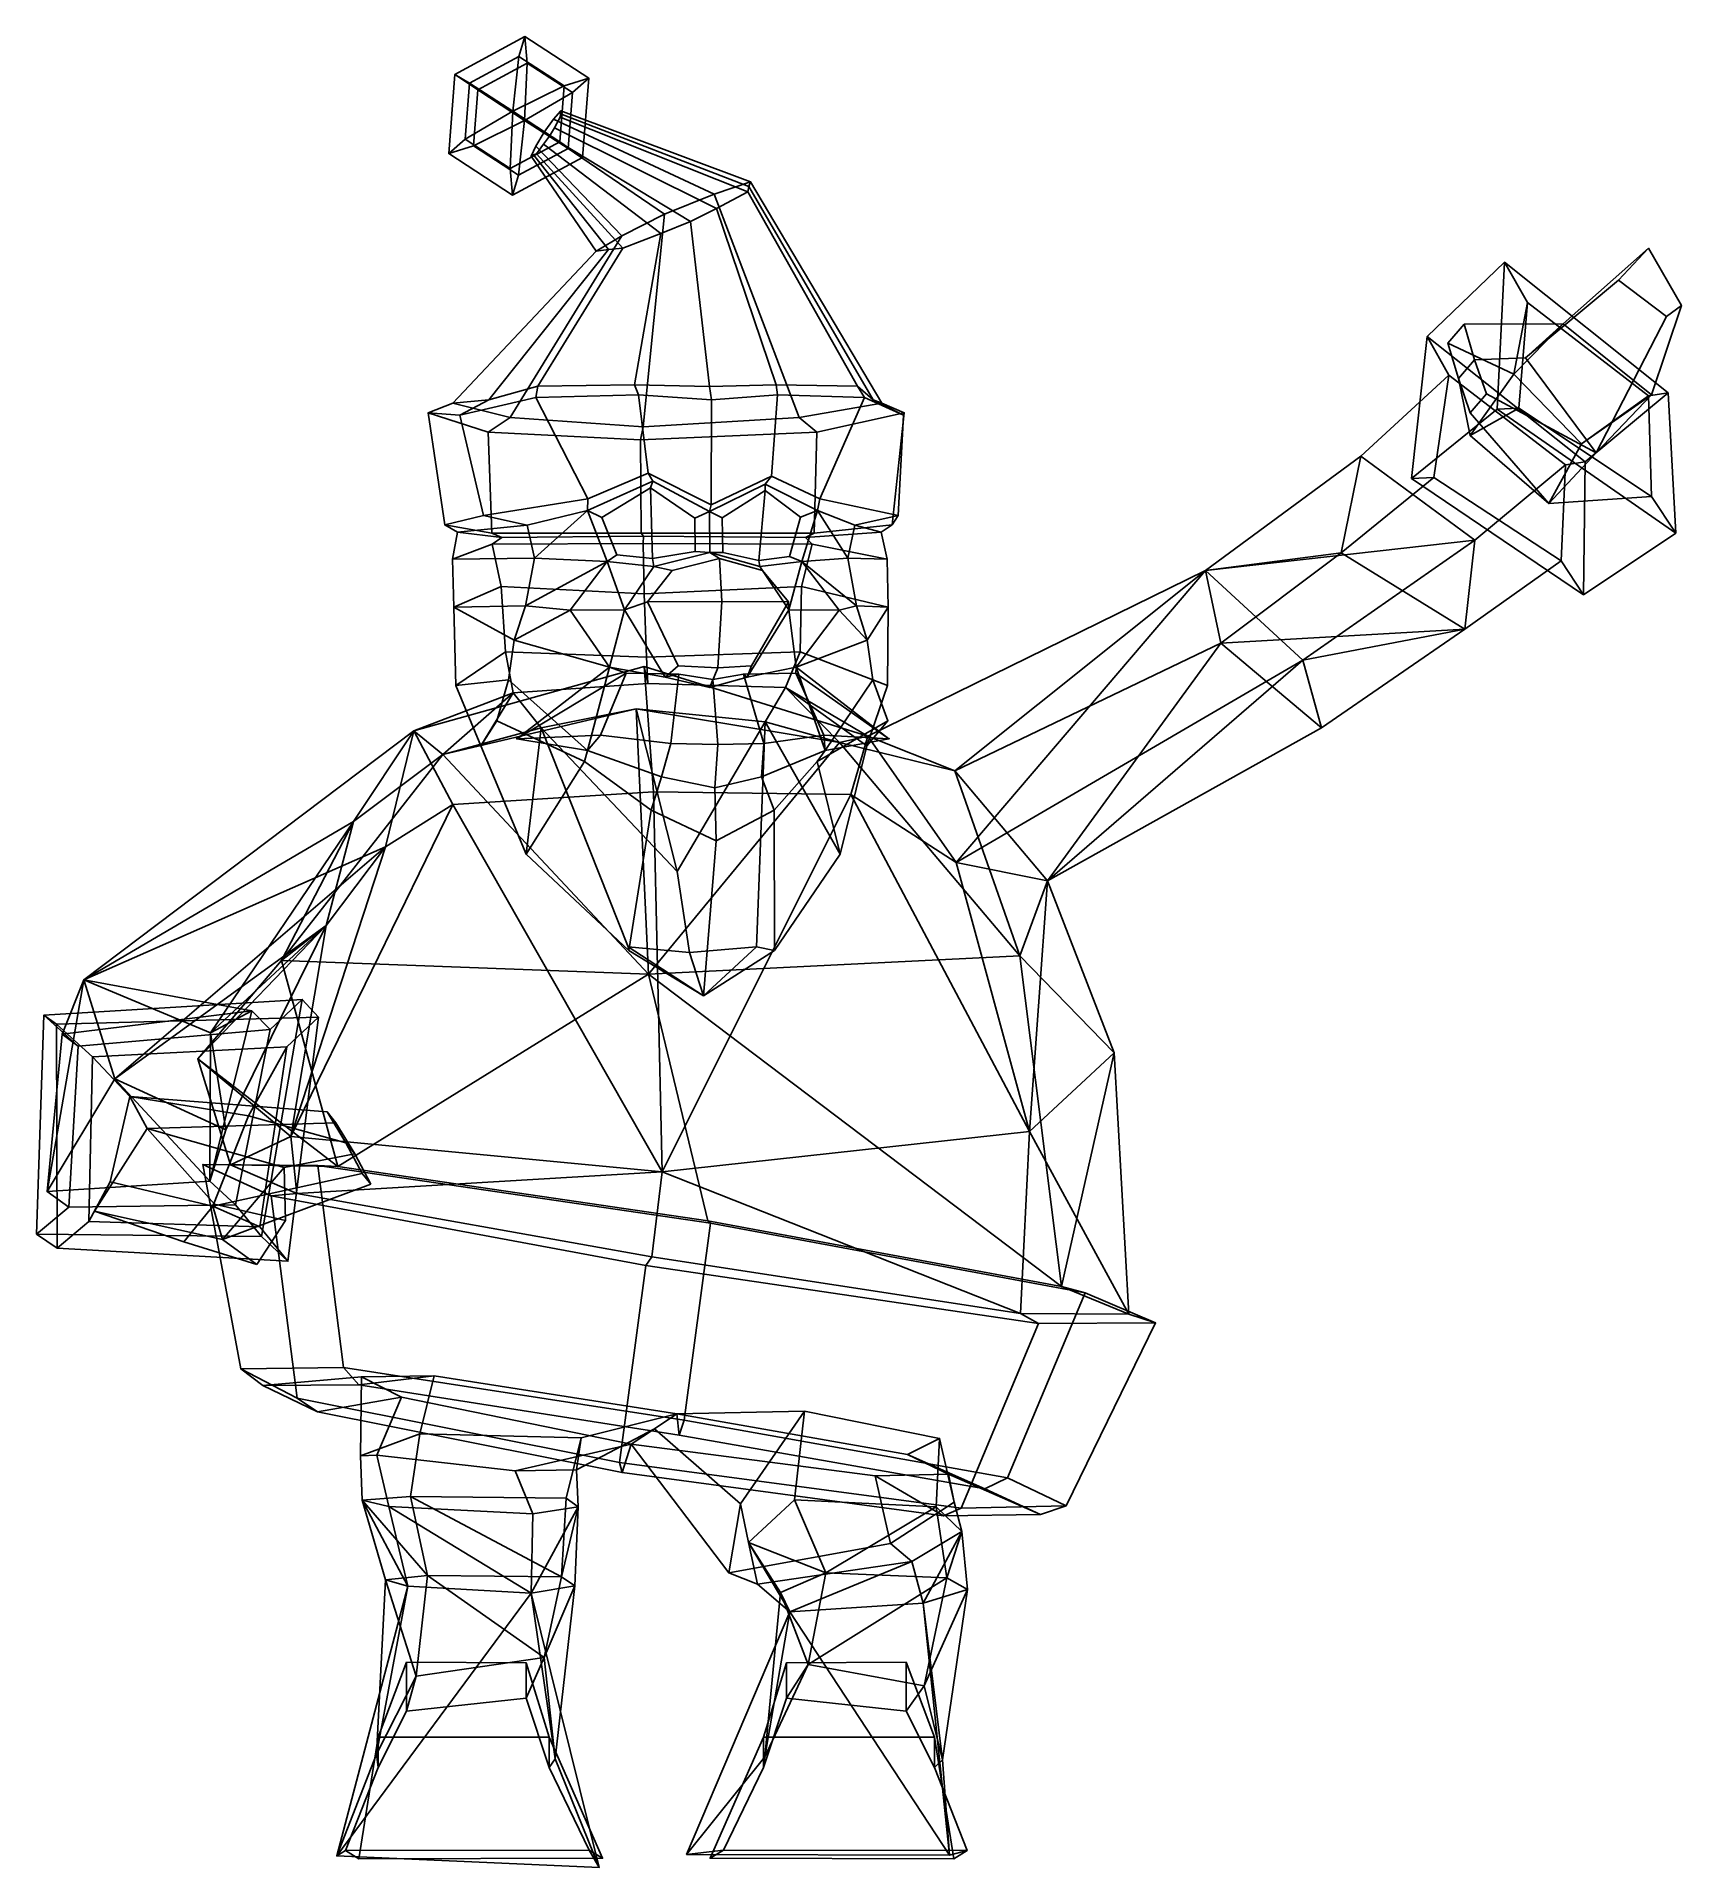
# Model space of a CAD drawing. Extents: x -173 to 281, y -155 to 349.
import ezdxf

# ---------------------------------------------------------------- set-up
doc = ezdxf.new("R2010")
doc.units = 0

msp = doc.modelspace()

# ---------------------------------------------------------------- linework, layer by layer
for p in [(-40.391823, 155.8414, 105.033531), (62.220768, 155.8414, 88.062309)]:
    msp.add_point(p)
for points in [[(-37.494637, 342.175446, 72.174469), (-38.149929, 349.468903, 58.115749), (-57.457138, 339.064056, 59.013077), (-51.146954, 334.818115, 72.808983)], [(-39.797493, 343.962158, 43.34304), (-53.449806, 336.604828, 43.977554), (-57.457138, 339.064056, 59.013077), (-38.149929, 349.468903, 58.115749)], [(-20.536814, 338.02243, 55.999588), (-27.343187, 335.868286, 41.846695), (-39.797493, 343.962158, 43.34304), (-38.149929, 349.468903, 58.115749)], [(-20.536814, 338.02243, 55.999588), (-38.149929, 349.468903, 58.115749), (-37.494637, 342.175446, 72.174469), (-25.040333, 334.081573, 70.678123)], [(-41.472393, 328.880981, 36.510006), (-53.449806, 336.604828, 43.977554), (-39.797493, 343.962158, 43.34304)], [(-27.343187, 335.868286, 41.846695), (-41.472393, 328.880981, 36.510006), (-39.797493, 343.962158, 43.34304)], [(-52.344845, 319.366913, 71.947136), (-51.146954, 334.818115, 72.808983), (-57.457138, 339.064056, 59.013077), (-59.151287, 317.212769, 57.794254)], [(-54.647697, 321.153625, 43.115707), (-59.151287, 317.212769, 57.794254), (-57.457138, 339.064056, 59.013077), (-53.449806, 336.604828, 43.977554)], [(-38.21566, 326.354187, 77.283821), (-37.494637, 342.175446, 72.174469), (-51.146954, 334.818115, 72.808983)], [(-25.040333, 334.081573, 70.678123), (-37.494637, 342.175446, 72.174469), (-38.21566, 326.354187, 77.283821)], [(-41.472393, 328.880981, 36.510006), (-54.647697, 321.153625, 43.115707), (-53.449806, 336.604828, 43.977554)], [(-38.21566, 326.354187, 77.283821), (-51.146954, 334.818115, 72.808983), (-52.344845, 319.366913, 71.947136)], [(-28.541145, 320.417084, 40.984856), (-41.472393, 328.880981, 36.510006), (-27.343187, 335.868286, 41.846695)], [(-26.238293, 318.630371, 69.816284), (-25.040333, 334.081573, 70.678123), (-38.21566, 326.354187, 77.283821)], [(-22.230986, 316.171173, 54.780766), (-28.541145, 320.417084, 40.984856), (-27.343187, 335.868286, 41.846695), (-20.536814, 338.02243, 55.999588)], [(-22.230986, 316.171173, 54.780766), (-20.536814, 338.02243, 55.999588), (-25.040333, 334.081573, 70.678123), (-26.238293, 318.630371, 69.816284)], [(-42.19339, 313.059753, 41.619362), (-54.647697, 321.153625, 43.115707), (-41.472393, 328.880981, 36.510006)], [(-28.541145, 320.417084, 40.984856), (-42.19339, 313.059753, 41.619362), (-41.472393, 328.880981, 36.510006)], [(-28.273973, 329.013428, 54.525803), (24.063648, 309.438354, 42.19318), (14.064773, 306.00705, 31.925312), (-30.206484, 326.725677, 51.004395)], [(-28.381483, 327.289307, 62.524632), (23.294468, 306.638153, 68.380821), (23.591452, 308.130127, 53.900101), (-28.34664, 328.20575, 58.096802)], [(-28.34664, 328.20575, 58.096802), (23.591452, 308.130127, 53.900101), (24.063648, 309.438354, 42.19318), (-28.273973, 329.013428, 54.525803)], [(-39.890537, 311.273041, 70.45079), (-38.21566, 326.354187, 77.283821), (-52.344845, 319.366913, 71.947136)], [(-26.238293, 318.630371, 69.816284), (-38.21566, 326.354187, 77.283821), (-39.890537, 311.273041, 70.45079)], [(-35.086006, 319.231201, 50.929699), (-32.845127, 323.131409, 48.611591), (0.349768, 300.552979, 25.792479), (-11.410903, 294.535889, 34.789181)], [(-30.206484, 326.725677, 51.004395), (14.064773, 306.00705, 31.925312), (0.349768, 300.552979, 25.792479), (-32.845127, 323.131409, 48.611591)], [(-31.386866, 322.009796, 65.883423), (7.515008, 298.488678, 81.262672), (14.671906, 302.09613, 76.364532), (-30.02231, 324.350159, 64.649551)], [(-30.02231, 324.350159, 64.649551), (14.671906, 302.09613, 76.364532), (23.294468, 306.638153, 68.380821), (-28.381483, 327.289307, 62.524632)], [(-41.53817, 305.766296, 55.678093), (-59.151287, 317.212769, 57.794254), (-54.647697, 321.153625, 43.115707), (-42.19339, 313.059753, 41.619362)], [(-41.53817, 305.766296, 55.678093), (-39.890537, 311.273041, 70.45079), (-52.344845, 319.366913, 71.947136), (-59.151287, 317.212769, 57.794254)], [(-22.230986, 316.171173, 54.780766), (-41.53817, 305.766296, 55.678093), (-42.19339, 313.059753, 41.619362), (-28.541145, 320.417084, 40.984856)], [(-22.230986, 316.171173, 54.780766), (-26.238293, 318.630371, 69.816284), (-39.890537, 311.273041, 70.45079), (-41.53817, 305.766296, 55.678093)], [(-36.428165, 316.489349, 54.400974), (-35.086006, 319.231201, 50.929699), (-11.410903, 294.535889, 34.789181), (-18.508867, 290.26886, 46.979008)], [(-32.963589, 319.832642, 64.604523), (-34.967957, 317.173096, 62.423805), (-11.093089, 291.154175, 72.246529), (-0.684319, 295.181549, 78.090813)], [(-31.386866, 322.009796, 65.883423), (-32.963589, 319.832642, 64.604523), (-0.684319, 295.181549, 78.090813), (7.515008, 298.488678, 81.262672)], [(-35.751537, 316.83252, 57.983444), (-36.428165, 316.489349, 54.400974), (-18.508867, 290.26886, 46.979008), (-15.069055, 290.722107, 58.246155)], [(-34.967957, 317.173096, 62.423805), (-35.751537, 316.83252, 57.983444), (-15.069055, 290.722107, 58.246155), (-11.093089, 291.154175, 72.246529)], [(37.491695, 244.441315, 12.304469), (14.064773, 306.00705, 31.925312), (24.063648, 309.438354, 42.19318), (60.285313, 248.3526, 30.078062)], [(57.882999, 249.284363, 53.977779), (23.591452, 308.130127, 53.900101), (23.294468, 306.638153, 68.380821), (53.531048, 253.119995, 83.068741)], [(60.285313, 248.3526, 30.078062), (24.063648, 309.438354, 42.19318), (23.591452, 308.130127, 53.900101), (57.882999, 249.284363, 53.977779)], [(-5.493759, 241.853455, -0.186495), (0.349768, 300.552979, 25.792479), (14.064773, 306.00705, 31.925312), (37.491695, 244.441315, 12.304469)], [(53.531048, 253.119995, 83.068741), (23.294468, 306.638153, 68.380821), (14.671906, 302.09613, 76.364532), (31.119665, 253.429932, 99.917618)], [(-5.493759, 241.853455, -0.186495), (-42.168381, 244.441315, 25.479548), (-11.410903, 294.535889, 34.789181), (0.349768, 300.552979, 25.792479)], [(12.807755, 252.994568, 110.469383), (7.515008, 298.488678, 81.262672), (-0.684319, 295.181549, 78.090813), (-7.926421, 253.429932, 106.375504)], [(12.807755, 252.994568, 110.469383), (31.119665, 253.429932, 99.917618), (14.671906, 302.09613, 76.364532), (7.515008, 298.488678, 81.262672)], [(-42.168381, 244.441315, 25.479548), (-58.025536, 248.3526, 49.645638), (-18.508867, 290.26886, 46.979008), (-11.410903, 294.535889, 34.789181)], [(-34.569263, 253.119995, 97.639763), (-7.926421, 253.429932, 106.375504), (-0.684319, 295.181549, 78.090813), (-11.093089, 291.154175, 72.246529)], [(-58.025536, 248.3526, 49.645638), (-48.056038, 249.284363, 71.499168), (-15.069055, 290.722107, 58.246155), (-18.508867, 290.26886, 46.979008)], [(-48.056038, 249.284363, 71.499168), (-34.569263, 253.119995, 97.639763), (-11.093089, 291.154175, 72.246529), (-15.069055, 290.722107, 58.246155)], [(263.446442, 282.279755, 84.84507), (271.66803, 291.098663, 73.901237), (248.171356, 270.301575, 31.888277), (237.74501, 260.859619, 59.563969)], [(280.747375, 275.312317, 64.85305), (272.540192, 250.695496, 25.045004), (248.171356, 270.301575, 31.888277), (271.66803, 291.098663, 73.901237)], [(276.622528, 272.253174, 81.366508), (280.747375, 275.312317, 64.85305), (271.66803, 291.098663, 73.901237), (263.446442, 282.279755, 84.84507)], [(206.367157, 227.645996, 55.367203), (229.951721, 246.734314, 68.658806), (231.971268, 287.23584, 7.987036), (210.615997, 266.730835, -5.164431)], [(277.061829, 251.202576, -15.095349), (254.246964, 232.187317, -29.755371), (210.615997, 266.730835, -5.164431), (231.971268, 287.23584, 7.987036)], [(229.951721, 246.734314, 68.658806), (235.949173, 247.050537, 58.342228), (238.28775, 276.158264, 12.749528), (231.971268, 287.23584, 7.987036)], [(277.061829, 251.202576, -15.095349), (231.971268, 287.23584, 7.987036), (238.28775, 276.158264, 12.749528), (271.638641, 250.435608, -5.107888)], [(276.622528, 272.253174, 81.366508), (263.446442, 282.279755, 84.84507), (237.74501, 260.859619, 59.563969), (257.21637, 234.722595, 44.599567)], [(222.48233, 239.447144, 32.532047), (234.506287, 256.361847, 15.012153), (238.28775, 276.158264, 12.749528), (235.949173, 247.050537, 58.342228)], [(253.173126, 237.159332, 11.954535), (271.638641, 250.435608, -5.107888), (238.28775, 276.158264, 12.749528), (234.506287, 256.361847, 15.012153)], [(276.622528, 272.253174, 81.366508), (257.21637, 234.722595, 44.599567), (272.540192, 250.695496, 25.045004), (280.747375, 275.312317, 64.85305)], [(220.861343, 270.158051, 66.831902), (248.171356, 270.301575, 31.888277), (234.506287, 256.361847, 15.012153), (216.359711, 264.94751, 59.531055)], [(223.746399, 260.384857, 70.09642), (220.861343, 270.158051, 66.831902), (216.359711, 264.94751, 59.531055), (219.316498, 255.16098, 62.732624)], [(223.746399, 260.384857, 70.09642), (237.74501, 260.859619, 59.563969), (248.171356, 270.301575, 31.888277), (220.861343, 270.158051, 66.831902)], [(272.540192, 250.695496, 25.045004), (253.173126, 237.159332, 11.954535), (234.506287, 256.361847, 15.012153), (248.171356, 270.301575, 31.888277)], [(206.367157, 227.645996, 55.367203), (210.615997, 266.730835, -5.164431), (216.605011, 256.154144, -0.548335), (212.49086, 227.935303, 44.879547)], [(254.246964, 232.187317, -29.755371), (248.763443, 231.375671, -19.607244), (216.605011, 256.154144, -0.548335), (210.615997, 266.730835, -5.164431)], [(219.316498, 255.16098, 62.732624), (216.359711, 264.94751, 59.531055), (234.506287, 256.361847, 15.012153), (222.48233, 239.447144, 32.532047)], [(227.031097, 250.933594, 72.958336), (223.746399, 260.384857, 70.09642), (219.316498, 255.16098, 62.732624), (222.522858, 245.706543, 65.630302)], [(227.031097, 250.933594, 72.958336), (257.21637, 234.722595, 44.599567), (237.74501, 260.859619, 59.563969), (223.746399, 260.384857, 70.09642)], [(-35.09148, 249.980225, 102.095955), (-34.569263, 253.119995, 97.639763), (-48.056038, 249.284363, 71.499168), (-56.082802, 245.104431, 73.824875)], [(-6.784727, 250.679382, 110.896599), (-7.926421, 253.429932, 106.375504), (-34.569263, 253.119995, 97.639763), (-35.09148, 249.980225, 102.095955)], [(13.334882, 249.30545, 113.65654), (12.807755, 252.994568, 110.469383), (-7.926421, 253.429932, 106.375504), (-6.784727, 250.679382, 110.896599)], [(13.334882, 249.30545, 113.65654), (31.49445, 250.679382, 104.565559), (31.119665, 253.429932, 99.917618), (12.807755, 252.994568, 110.469383)], [(31.49445, 250.679382, 104.565559), (55.460232, 249.980225, 87.119492), (53.531048, 253.119995, 83.068741), (31.119665, 253.429932, 99.917618)], [(55.460232, 249.980225, 87.119492), (66.23114, 245.104431, 53.595219), (57.882999, 249.284363, 53.977779), (53.531048, 253.119995, 83.068741)], [(192.378586, 233.803162, -15.406289), (186.907639, 207.08844, 30.197397), (212.49086, 227.935303, 44.879547), (216.605011, 256.154144, -0.548335)], [(248.763443, 231.375671, -19.607244), (223.816162, 210.589142, -35.419987), (192.378586, 233.803162, -15.406289), (216.605011, 256.154144, -0.548335)], [(222.522858, 245.706543, 65.630302), (219.316498, 255.16098, 62.732624), (222.48233, 239.447144, 32.532047), (244.227631, 220.686615, 27.190205)], [(-56.082802, 245.104431, 73.824875), (-48.056038, 249.284363, 71.499168), (-58.025536, 248.3526, 49.645638), (-64.769432, 245.760956, 49.038433)], [(-64.769432, 245.760956, 49.038433), (-58.025536, 248.3526, 49.645638), (-42.168381, 244.441315, 25.479548), (-48.255123, 240.367432, 22.559704)], [(-20.816986, 222.024719, 103.173088), (-35.09148, 249.980225, 102.095955), (-56.082802, 245.104431, 73.824875), (-49.549145, 217.398895, 88.527039)], [(-4.133997, 229.082214, 112.480026), (-6.784727, 250.679382, 110.896599), (-35.09148, 249.980225, 102.095955), (-20.816986, 222.024719, 103.173088)], [(13.225996, 220.36261, 112.998184), (13.334882, 249.30545, 113.65654), (-6.784727, 250.679382, 110.896599), (-4.133997, 229.082214, 112.480026)], [(13.225996, 220.36261, 112.998184), (29.890924, 228.274872, 106.839607), (31.49445, 250.679382, 104.565559), (13.334882, 249.30545, 113.65654)], [(29.890924, 228.274872, 106.839607), (43.153046, 222.024719, 92.59301), (55.460232, 249.980225, 87.119492), (31.49445, 250.679382, 104.565559)], [(66.474579, 245.760956, 27.331823), (42.314194, 240.367432, 7.580332), (37.491695, 244.441315, 12.304469), (60.285313, 248.3526, 30.078062)], [(43.153046, 222.024719, 92.59301), (64.779152, 217.398895, 69.618141), (66.23114, 245.104431, 53.595219), (55.460232, 249.980225, 87.119492)], [(66.23114, 245.104431, 53.595219), (66.474579, 245.760956, 27.331823), (60.285313, 248.3526, 30.078062), (57.882999, 249.284363, 53.977779)], [(227.031097, 250.933594, 72.958336), (222.522858, 245.706543, 65.630302), (244.227631, 220.686615, 27.190205), (257.21637, 234.722595, 44.599567)], [(257.21637, 234.722595, 44.599567), (244.227631, 220.686615, 27.190205), (253.173126, 237.159332, 11.954535), (272.540192, 250.695496, 25.045004)], [(244.227631, 220.686615, 27.190205), (272.520386, 222.693176, 33.557922), (271.638641, 250.435608, -5.107888), (253.173126, 237.159332, 11.954535)], [(253.773407, 195.534363, 21.224148), (254.246964, 232.187317, -29.755371), (277.061829, 251.202576, -15.095349), (279.226746, 212.549988, 36.398155)], [(279.226746, 212.549988, 36.398155), (277.061829, 251.202576, -15.095349), (271.638641, 250.435608, -5.107888), (272.520386, 222.693176, 33.557922)], [(-49.549145, 217.398895, 88.527039), (-56.082802, 245.104431, 73.824875), (-64.769432, 245.760956, 49.038433), (-60.223812, 214.834778, 52.012894)], [(-60.223812, 214.834778, 52.012894), (-64.769432, 245.760956, 49.038433), (-48.255123, 240.367432, 22.559704), (-47.222782, 212.512268, 23.314573)], [(-48.255123, 240.367432, 22.559704), (-42.168381, 244.441315, 25.479548), (-5.493759, 241.853455, -0.186495), (-6.245805, 238.310547, -4.733571)], [(42.314194, 240.367432, 7.580332), (-6.245805, 238.310547, -4.733571), (-5.493759, 241.853455, -0.186495), (37.491695, 244.441315, 12.304469)], [(63.128727, 214.834778, 31.611465), (41.57988, 212.512268, 8.627392), (42.314194, 240.367432, 7.580332), (66.474579, 245.760956, 27.331823)], [(64.779152, 217.398895, 69.618141), (63.128727, 214.834778, 31.611465), (66.474579, 245.760956, 27.331823), (66.23114, 245.104431, 53.595219)], [(253.773407, 195.534363, 21.224148), (279.226746, 212.549988, 36.398155), (229.951721, 246.734314, 68.658806), (206.367157, 227.645996, 55.367203)], [(244.227631, 220.686615, 27.190205), (222.48233, 239.447144, 32.532047), (235.949173, 247.050537, 58.342228), (272.520386, 222.693176, 33.557922)], [(279.226746, 212.549988, 36.398155), (272.520386, 222.693176, 33.557922), (235.949173, 247.050537, 58.342228), (229.951721, 246.734314, 68.658806)], [(-47.222782, 212.512268, 23.314573), (-48.255123, 240.367432, 22.559704), (-6.245805, 238.310547, -4.733571), (-6.04744, 212.540161, -3.534205)], [(41.57988, 212.512268, 8.627392), (-6.04744, 212.540161, -3.534205), (-6.245805, 238.310547, -4.733571), (42.314194, 240.367432, 7.580332)], [(186.907639, 207.08844, 30.197397), (192.378586, 233.803162, -15.406289), (149.495407, 202.280945, -17.455774)], [(223.816162, 210.589142, -35.419987), (149.495407, 202.280945, -17.455774), (192.378586, 233.803162, -15.406289)], [(-4.133997, 229.082214, 112.480026), (-20.816986, 222.024719, 103.173088), (-20.834574, 218.757233, 101.272919), (-2.836519, 226.891754, 110.711365)], [(13.225996, 220.36261, 112.998184), (-4.133997, 229.082214, 112.480026), (-2.836519, 226.891754, 110.711365), (12.736085, 218.528442, 110.036049)], [(13.225996, 220.36261, 112.998184), (12.736085, 218.528442, 110.036049), (28.093067, 226.084412, 105.582878), (29.890924, 228.274872, 106.839607)], [(29.890924, 228.274872, 106.839607), (28.093067, 226.084412, 105.582878), (42.55788, 218.757233, 90.788361), (43.153046, 222.024719, 92.59301)], [(186.907639, 207.08844, 30.197397), (221.051865, 186.057983, 2.732708), (247.557358, 204.92453, 18.607229), (212.49086, 227.935303, 44.879547)], [(253.773407, 195.534363, 21.224148), (206.367157, 227.645996, 55.367203), (212.49086, 227.935303, 44.879547), (247.557358, 204.92453, 18.607229)], [(221.051865, 186.057983, 2.732708), (223.816162, 210.589142, -35.419987), (248.763443, 231.375671, -19.607244), (247.557358, 204.92453, 18.607229)], [(253.773407, 195.534363, 21.224148), (247.557358, 204.92453, 18.607229), (248.763443, 231.375671, -19.607244), (254.246964, 232.187317, -29.755371)], [(-3.525087, 225.038513, 108.134422), (-2.836519, 226.891754, 110.711365), (-20.834574, 218.757233, 101.272919), (-16.925373, 216.826782, 100.268288)], [(-2.986812, 205.576904, 105.87735), (-3.525087, 225.038513, 108.134422), (-16.925373, 216.826782, 100.268288), (-12.782868, 206.592224, 102.35183)], [(-3.525087, 225.038513, 108.134422), (8.703562, 216.641815, 107.625008), (12.736085, 218.528442, 110.036049), (-2.836519, 226.891754, 110.711365)], [(8.703562, 216.641815, 107.625008), (-3.525087, 225.038513, 108.134422), (-2.986812, 205.576904, 105.87735), (8.817661, 207.512299, 108.314888)], [(28.127445, 224.346619, 102.684418), (28.093067, 226.084412, 105.582878), (12.736085, 218.528442, 110.036049), (16.254364, 216.758209, 106.560829)], [(16.254364, 216.758209, 106.560829), (16.399771, 207.23822, 107.440002), (26.40925, 204.974609, 100.366951), (28.127445, 224.346619, 102.684418)], [(26.40925, 204.974609, 100.366951), (34.820293, 206.070404, 92.620552), (37.890354, 216.986023, 88.666985), (28.127445, 224.346619, 102.684418)], [(28.127445, 224.346619, 102.684418), (37.890354, 216.986023, 88.666985), (42.55788, 218.757233, 90.788361), (28.093067, 226.084412, 105.582878)], [(-49.549145, 217.398895, 88.527039), (-60.223812, 214.834778, 52.012894), (-56.765083, 212.801544, 52.667599), (-37.470379, 214.735229, 87.003143)], [(-37.470379, 214.735229, 87.003143), (-20.834574, 218.757233, 101.272919), (-20.816986, 222.024719, 103.173088), (-49.549145, 217.398895, 88.527039)], [(-35.481407, 205.612427, 86.939186), (-20.834574, 218.757233, 101.272919), (-37.470379, 214.735229, 87.003143)], [(-15.423708, 204.73587, 103.773781), (-20.834574, 218.757233, 101.272919), (-35.481407, 205.612427, 86.939186)], [(-12.782868, 206.592224, 102.35183), (-16.925373, 216.826782, 100.268288), (-20.834574, 218.757233, 101.272919), (-15.423708, 204.73587, 103.773781)], [(8.817661, 207.512299, 108.314888), (12.876836, 207.213989, 110.88707), (12.736085, 218.528442, 110.036049), (8.703562, 216.641815, 107.625008)], [(16.399771, 207.23822, 107.440002), (16.254364, 216.758209, 106.560829), (12.736085, 218.528442, 110.036049), (12.876836, 207.213989, 110.88707)], [(34.820293, 206.070404, 92.620552), (38.240372, 204.73587, 94.898216), (42.55788, 218.757233, 90.788361), (37.890354, 216.986023, 88.666985)], [(38.240372, 204.73587, 94.898216), (50.949287, 205.612427, 72.64431), (42.55788, 218.757233, 90.788361)], [(52.85294, 214.735229, 72.064453), (64.779152, 217.398895, 69.618141), (43.153046, 222.024719, 92.59301), (42.55788, 218.757233, 90.788361)], [(50.949287, 205.612427, 72.64431), (52.85294, 214.735229, 72.064453), (42.55788, 218.757233, 90.788361)], [(64.779152, 217.398895, 69.618141), (52.85294, 214.735229, 72.064453), (60.064983, 212.801544, 33.344929), (63.128727, 214.834778, 31.611465)], [(-60.223812, 214.834778, 52.012894), (-47.222782, 212.512268, 23.314573), (-44.506248, 211.383545, 23.890623), (-56.765083, 212.801544, 52.667599)], [(-37.470379, 214.735229, 87.003143), (-56.765083, 212.801544, 52.667599), (-58.072617, 205.371429, 53.981533), (-35.481407, 205.612427, 86.939186)], [(-58.072617, 205.371429, 53.981533), (-56.765083, 212.801544, 52.667599), (-44.506248, 211.383545, 23.890623), (-47.155334, 209.523621, 22.044638)], [(-47.222782, 212.512268, 23.314573), (-6.04744, 212.540161, -3.534205), (-5.457748, 211.729187, 0.031231), (-44.506248, 211.383545, 23.890623)], [(41.57988, 212.512268, 8.627392), (39.193478, 211.383545, 10.047421), (-5.457748, 211.729187, 0.031231), (-6.04744, 212.540161, -3.534205)], [(63.128727, 214.834778, 31.611465), (60.064983, 212.801544, 33.344929), (39.193478, 211.383545, 10.047421), (41.57988, 212.512268, 8.627392)], [(61.725933, 205.371429, 34.1679), (41.107128, 209.523621, 7.4468), (39.193478, 211.383545, 10.047421), (60.064983, 212.801544, 33.344929)], [(52.85294, 214.735229, 72.064453), (50.949287, 205.612427, 72.64431), (61.725933, 205.371429, 34.1679), (60.064983, 212.801544, 33.344929)], [(-57.772812, 192.144531, 55.927742), (-58.072617, 205.371429, 53.981533), (-47.155334, 209.523621, 22.044638), (-44.719742, 197.851593, 19.949762)], [(-47.155334, 209.523621, 22.044638), (-44.506248, 211.383545, 23.890623), (-5.457748, 211.729187, 0.031231), (-5.484272, 209.688965, -0.129138)], [(-44.719742, 197.851593, 19.949762), (-47.155334, 209.523621, 22.044638), (-5.484272, 209.688965, -0.129138), (-5.282154, 195.791351, 1.092902)], [(41.107128, 209.523621, 7.4468), (-5.484272, 209.688965, -0.129138), (-5.457748, 211.729187, 0.031231), (39.193478, 211.383545, 10.047421)], [(38.126743, 197.851593, 6.247678), (-5.282154, 195.791351, 1.092902), (-5.484272, 209.688965, -0.129138), (41.107128, 209.523621, 7.4468)], [(-2.986812, 205.576904, 105.87735), (-2.601772, 203.355255, 108.00383), (12.876836, 207.213989, 110.88707), (8.817661, 207.512299, 108.314888)], [(15.476244, 205.599182, 125.020317), (12.876836, 207.213989, 110.88707), (-2.601772, 203.355255, 108.00383), (2.439914, 202.221222, 123.557274)], [(26.40925, 204.974609, 100.366951), (16.399771, 207.23822, 107.440002), (12.876836, 207.213989, 110.88707), (26.602846, 203.355255, 103.173645)], [(15.476244, 205.599182, 125.020317), (27.347298, 202.221222, 119.437813), (26.602846, 203.355255, 103.173645), (12.876836, 207.213989, 110.88707)], [(62.068726, 192.144531, 36.107002), (38.126743, 197.851593, 6.247678), (41.107128, 209.523621, 7.4468), (61.725933, 205.371429, 34.1679)], [(223.816162, 210.589142, -35.419987), (176.396118, 177.484314, -37.141621), (149.495407, 202.280945, -17.455774)], [(186.907639, 207.08844, 30.197397), (149.495407, 202.280945, -17.455774), (153.744675, 182.249237, 28.13129)], [(221.051865, 186.057983, 2.732708), (186.907639, 207.08844, 30.197397), (153.744675, 182.249237, 28.13129)], [(221.051865, 186.057983, 2.732708), (176.396118, 177.484314, -37.141621), (223.816162, 210.589142, -35.419987)], [(-35.481407, 205.612427, 86.939186), (-58.072617, 205.371429, 53.981533), (-57.772812, 192.144531, 55.927742), (-37.949074, 192.517334, 86.98317)], [(-37.949074, 192.517334, 86.98317), (-15.423708, 204.73587, 103.773781), (-35.481407, 205.612427, 86.939186)], [(-25.624599, 191.331787, 108.465164), (-15.423708, 204.73587, 103.773781), (-37.949074, 192.517334, 86.98317)], [(-25.624599, 191.331787, 108.465164), (-10.693469, 191.43692, 109.073418), (-15.423708, 204.73587, 103.773781)], [(-2.986812, 205.576904, 105.87735), (-12.782868, 206.592224, 102.35183), (-15.423708, 204.73587, 103.773781), (-2.601772, 203.355255, 108.00383)], [(-10.693469, 191.43692, 109.073418), (-2.601772, 203.355255, 108.00383), (-15.423708, 204.73587, 103.773781)], [(-4.368423, 193.638916, 125.75885), (2.439914, 202.221222, 123.557274), (-2.601772, 203.355255, 108.00383), (-10.693469, 191.43692, 109.073418)], [(16.11944, 193.71814, 128.909256), (15.476244, 205.599182, 125.020317), (2.439914, 202.221222, 123.557274), (-4.368423, 193.638916, 125.75885)], [(16.11944, 193.71814, 128.909256), (34.50193, 193.638916, 119.330032), (27.347298, 202.221222, 119.437813), (15.476244, 205.599182, 125.020317)], [(26.40925, 204.974609, 100.366951), (26.602846, 203.355255, 103.173645), (38.240372, 204.73587, 94.898216), (34.820293, 206.070404, 92.620552)], [(34.608028, 191.43692, 101.580948), (38.240372, 204.73587, 94.898216), (26.602846, 203.355255, 103.173645)], [(34.50193, 193.638916, 119.330032), (34.608028, 191.43692, 101.580948), (26.602846, 203.355255, 103.173645), (27.347298, 202.221222, 119.437813)], [(48.548206, 191.331787, 96.197632), (38.240372, 204.73587, 94.898216), (34.608028, 191.43692, 101.580948)], [(53.299713, 192.517334, 71.891426), (50.949287, 205.612427, 72.64431), (38.240372, 204.73587, 94.898216)], [(48.548206, 191.331787, 96.197632), (53.299713, 192.517334, 71.891426), (38.240372, 204.73587, 94.898216)], [(50.949287, 205.612427, 72.64431), (53.299713, 192.517334, 71.891426), (62.068726, 192.144531, 36.107002), (61.725933, 205.371429, 34.1679)], [(80.375031, 147.001099, 36.781414), (149.495407, 202.280945, -17.455774), (56.412521, 156.591187, -19.701643)], [(80.77726, 121.687012, -36.585823), (56.412521, 156.591187, -19.701643), (149.495407, 202.280945, -17.455774)], [(80.375031, 147.001099, 36.781414), (153.744675, 182.249237, 28.13129), (149.495407, 202.280945, -17.455774)], [(80.77726, 121.687012, -36.585823), (149.495407, 202.280945, -17.455774), (176.396118, 177.484314, -37.141621)], [(-57.17585, 170.57135, 56.862949), (-57.772812, 192.144531, 55.927742), (-44.719742, 197.851593, 19.949762), (-43.509365, 179.819946, 22.409941)], [(-43.509365, 179.819946, 22.409941), (-44.719742, 197.851593, 19.949762), (-5.282154, 195.791351, 1.092902), (-4.604196, 178.363098, 5.192024)], [(37.772934, 179.819946, 8.96656), (-4.604196, 178.363098, 5.192024), (-5.282154, 195.791351, 1.092902), (38.126743, 197.851593, 6.247678)], [(61.804672, 170.57135, 37.184612), (37.772934, 179.819946, 8.96656), (38.126743, 197.851593, 6.247678), (62.068726, 192.144531, 36.107002)], [(-37.949074, 192.517334, 86.98317), (-57.772812, 192.144531, 55.927742), (-41.089581, 183.004028, 86.784966)], [(-42.672981, 172.072662, 87.051949), (-41.089581, 183.004028, 86.784966), (-57.772812, 192.144531, 55.927742), (-57.17585, 170.57135, 56.862949)], [(-41.089581, 183.004028, 86.784966), (-25.624599, 191.331787, 108.465164), (-37.949074, 192.517334, 86.98317)], [(4.094621, 175.970032, 119.172577), (-4.368423, 193.638916, 125.75885), (-10.693469, 191.43692, 109.073418), (0.555736, 172.85614, 106.661522)], [(15.083732, 175.36554, 122.647087), (16.11944, 193.71814, 128.909256), (-4.368423, 193.638916, 125.75885), (4.094621, 175.970032, 119.172577)], [(15.083732, 175.36554, 122.647087), (24.368946, 175.970032, 115.819382), (34.50193, 193.638916, 119.330032), (16.11944, 193.71814, 128.909256)], [(24.368946, 175.970032, 115.819382), (23.181292, 172.85614, 102.919456), (34.608028, 191.43692, 101.580948), (34.50193, 193.638916, 119.330032)], [(56.209167, 183.004028, 70.692604), (53.299713, 192.517334, 71.891426), (48.548206, 191.331787, 96.197632)], [(53.299713, 192.517334, 71.891426), (56.209167, 183.004028, 70.692604), (62.068726, 192.144531, 36.107002)], [(57.794209, 172.072662, 70.435555), (61.804672, 170.57135, 37.184612), (62.068726, 192.144531, 36.107002), (56.209167, 183.004028, 70.692604)], [(-14.831681, 175.569977, 103.266083), (-25.624599, 191.331787, 108.465164), (-41.089581, 183.004028, 86.784966)], [(-14.831681, 175.569977, 103.266083), (-10.693469, 191.43692, 109.073418), (-25.624599, 191.331787, 108.465164)], [(0.555736, 172.85614, 106.661522), (-10.693469, 191.43692, 109.073418), (-14.831681, 175.569977, 103.266083)], [(23.181292, 172.85614, 102.919456), (36.656055, 175.569977, 94.750465), (34.608028, 191.43692, 101.580948)], [(36.656055, 175.569977, 94.750465), (48.548206, 191.331787, 96.197632), (34.608028, 191.43692, 101.580948)], [(36.656055, 175.569977, 94.750465), (56.209167, 183.004028, 70.692604), (48.548206, 191.331787, 96.197632)], [(-42.672981, 172.072662, 87.051949), (-20.874201, 152.646667, 110.29216), (-14.831681, 175.569977, 103.266083), (-41.089581, 183.004028, 86.784966)], [(57.794209, 172.072662, 70.435555), (56.209167, 183.004028, 70.692604), (36.656055, 175.569977, 94.750465), (44.639019, 152.646667, 99.456848)], [(105.951782, 116.683441, 1.921636), (153.744675, 182.249237, 28.13129), (80.375031, 147.001099, 36.781414)], [(181.546829, 158.888794, 0.9349), (153.744675, 182.249237, 28.13129), (105.951782, 116.683441, 1.921636)], [(221.051865, 186.057983, 2.732708), (153.744675, 182.249237, 28.13129), (181.546829, 158.888794, 0.9349)], [(221.051865, 186.057983, 2.732708), (181.546829, 158.888794, 0.9349), (176.396118, 177.484314, -37.141621)], [(-50.304775, 153.896515, 59.623451), (-57.17585, 170.57135, 56.862949), (-43.509365, 179.819946, 22.409941), (-41.384548, 168.540955, 14.511724)], [(-41.384548, 168.540955, 14.511724), (-43.509365, 179.819946, 22.409941), (-4.604196, 178.363098, 5.192024), (-4.210372, 171.132507, -6.571094)], [(33.679928, 169.991211, 10.989885), (-4.210372, 171.132507, -6.571094), (-4.604196, 178.363098, 5.192024), (37.772934, 179.819946, 8.96656)], [(56.188301, 153.896515, 42.010429), (33.679928, 169.991211, 10.989885), (37.772934, 179.819946, 8.96656), (61.804672, 170.57135, 37.184612)], [(105.951782, 116.683441, 1.921636), (80.77726, 121.687012, -36.585823), (176.396118, 177.484314, -37.141621)], [(181.546829, 158.888794, 0.9349), (105.951782, 116.683441, 1.921636), (176.396118, 177.484314, -37.141621)], [(-5.213506, 175.752411, -26.76635), (-2.705019, 141.208984, -58.447716), (-58.021496, 137.756897, -53.652626), (-68.805351, 158.052185, -20.453424)], [(-5.213506, 175.752411, -26.76635), (-68.805351, 158.052185, -20.453424), (-41.384548, 168.540955, 14.511724), (-4.210372, 171.132507, -6.571094)], [(-50.304775, 153.896515, 59.623451), (-45.858246, 160.765625, 90.61042), (-42.672981, 172.072662, 87.051949), (-57.17585, 170.57135, 56.862949)], [(-42.672981, 172.072662, 87.051949), (-45.858246, 160.765625, 90.61042), (-21.678749, 149.568481, 101.240898), (-20.874201, 152.646667, 110.29216)], [(-10.216696, 173.927124, 116.668556), (-14.831681, 175.569977, 103.266083), (-40.391823, 155.8414, 105.033531)], [(-40.391823, 155.8414, 105.033531), (-14.831681, 175.569977, 103.266083), (-20.874201, 152.646667, 110.29216)], [(-17.247286, 156.842499, 119.983047), (-10.216696, 173.927124, 116.668556), (-40.391823, 155.8414, 105.033531)], [(4.302116, 173.663025, 114.381737), (-10.216696, 173.927124, 116.668556), (-17.247286, 156.842499, 119.983047), (2.130687, 154.513763, 125.527016)], [(-10.216696, 173.927124, 116.668556), (4.302116, 173.663025, 114.381737), (0.555736, 172.85614, 106.661522), (-14.831681, 175.569977, 103.266083)], [(-5.213506, 175.752411, -26.76635), (56.412521, 156.591187, -19.701643), (51.710201, 140.434204, -51.762424), (-2.705019, 141.208984, -58.447716)], [(-4.210372, 171.132507, -6.571094), (33.679928, 169.991211, 10.989885), (56.412521, 156.591187, -19.701643), (-5.213506, 175.752411, -26.76635)], [(15.083732, 175.36554, 122.647087), (4.094621, 175.970032, 119.172577), (0.555736, 172.85614, 106.661522), (12.827076, 169.975098, 110.586212)], [(13.655896, 172.205505, 115.597481), (12.827076, 169.975098, 110.586212), (0.555736, 172.85614, 106.661522), (4.302116, 173.663025, 114.381737)], [(2.130687, 154.513763, 125.527016), (15.058581, 154.299438, 124.078491), (13.655896, 172.205505, 115.597481), (4.302116, 173.663025, 114.381737)], [(15.083732, 175.36554, 122.647087), (12.827076, 169.975098, 110.586212), (23.181292, 172.85614, 102.919456), (24.368946, 175.970032, 115.819382)], [(13.655896, 172.205505, 115.597481), (22.120131, 173.663025, 111.434792), (23.181292, 172.85614, 102.919456), (12.827076, 169.975098, 110.586212)], [(27.764429, 154.513763, 121.287422), (22.120131, 173.663025, 111.434792), (13.655896, 172.205505, 115.597481), (15.058581, 154.299438, 124.078491)], [(36.602089, 173.927124, 108.92514), (36.656055, 175.569977, 94.750465), (23.181292, 172.85614, 102.919456), (22.120131, 173.663025, 111.434792)], [(22.120131, 173.663025, 111.434792), (27.764429, 154.513763, 121.287422), (44.32547, 156.842499, 109.799454), (36.602089, 173.927124, 108.92514)], [(36.602089, 173.927124, 108.92514), (62.220768, 155.8414, 88.062309), (36.656055, 175.569977, 94.750465)], [(44.32547, 156.842499, 109.799454), (62.220768, 155.8414, 88.062309), (36.602089, 173.927124, 108.92514)], [(62.220768, 155.8414, 88.062309), (44.639019, 152.646667, 99.456848), (36.656055, 175.569977, 94.750465)], [(57.794209, 172.072662, 70.435555), (44.639019, 152.646667, 99.456848), (42.486443, 149.568481, 90.62854), (61.955597, 160.765625, 72.778954)], [(56.188301, 153.896515, 42.010429), (61.804672, 170.57135, 37.184612), (57.794209, 172.072662, 70.435555), (61.955597, 160.765625, 72.778954)], [(-68.805351, 158.052185, -20.453424), (-60.799812, 151.484283, 37.420956), (-41.384548, 168.540955, 14.511724)], [(-60.799812, 151.484283, 37.420956), (-33.619537, 158.885986, 39.911354), (-41.384548, 168.540955, 14.511724)], [(-37.829086, 123.998688, 73.292336), (-50.304775, 153.896515, 59.623451), (-41.384548, 168.540955, 14.511724), (-33.619537, 158.885986, 39.911354)], [(48.778004, 123.998688, 58.968285), (28.089943, 160.538086, 35.899406), (33.679928, 169.991211, 10.989885), (56.188301, 153.896515, 42.010429)], [(48.642738, 154.850037, 39.797207), (33.679928, 169.991211, 10.989885), (28.089943, 160.538086, 35.899406)], [(56.412521, 156.591187, -19.701643), (33.679928, 169.991211, 10.989885), (48.642738, 154.850037, 39.797207)], [(-7.448689, 164.086121, 41.246933), (-33.619537, 158.885986, 39.911354), (-60.799812, 151.484283, 37.420956)], [(-4.040676, 90.900024, 116.237656), (-7.448689, 164.086121, 41.246933), (-60.799812, 151.484283, 37.420956)], [(3.814224, 119.253021, 56.092079), (-33.619537, 158.885986, 39.911354), (-7.448689, 164.086121, 41.246933)], [(3.814224, 119.253021, 56.092079), (-7.448689, 164.086121, 41.246933), (28.089943, 160.538086, 35.899406)], [(-7.448689, 164.086121, 41.246933), (48.642738, 154.850037, 39.797207), (28.089943, 160.538086, 35.899406)], [(-4.040676, 90.900024, 116.237656), (48.642738, 154.850037, 39.797207), (-7.448689, 164.086121, 41.246933)], [(-85.364975, 133.070648, 29.262728), (-68.805351, 158.052185, -20.453424), (-159.776749, 89.329529, -38.263103)], [(-76.596741, 126.049377, -40.047077), (-159.776749, 89.329529, -38.263103), (-68.805351, 158.052185, -20.453424)], [(-85.364975, 133.070648, 29.262728), (-60.799812, 151.484283, 37.420956), (-68.805351, 158.052185, -20.453424)], [(-76.596741, 126.049377, -40.047077), (-68.805351, 158.052185, -20.453424), (-58.021496, 137.756897, -53.652626)], [(-21.678749, 149.568481, 101.240898), (-45.858246, 160.765625, 90.61042), (-50.304775, 153.896515, 59.623451), (-37.829086, 123.998688, 73.292336)], [(-20.874201, 152.646667, 110.29216), (-17.247286, 156.842499, 119.983047), (-40.391823, 155.8414, 105.033531)], [(-9.499648, 97.496002, 100.367401), (-37.829086, 123.998688, 73.292336), (-33.619537, 158.885986, 39.911354), (-9.706568, 98.440903, 84.29203)], [(-9.706568, 98.440903, 84.29203), (-33.619537, 158.885986, 39.911354), (3.814224, 119.253021, 56.092079), (7.288903, 96.875214, 77.100929)], [(2.130687, 154.513763, 125.527016), (-17.247286, 156.842499, 119.983047), (-20.874201, 152.646667, 110.29216), (-0.497764, 145.37326, 115.773079)], [(25.694689, 98.440903, 78.436974), (7.288903, 96.875214, 77.100929), (3.814224, 119.253021, 56.092079), (28.089943, 160.538086, 35.899406)], [(30.674658, 97.496002, 93.722923), (25.694689, 98.440903, 78.436974), (28.089943, 160.538086, 35.899406), (48.778004, 123.998688, 58.968285)], [(27.764429, 154.513763, 121.287422), (27.112385, 145.37326, 111.206604), (44.639019, 152.646667, 99.456848), (44.32547, 156.842499, 109.799454)], [(42.486443, 149.568481, 90.62854), (48.778004, 123.998688, 58.968285), (56.188301, 153.896515, 42.010429), (61.955597, 160.765625, 72.778954)], [(44.639019, 152.646667, 99.456848), (62.220768, 155.8414, 88.062309), (44.32547, 156.842499, 109.799454)], [(80.375031, 147.001099, 36.781414), (56.412521, 156.591187, -19.701643), (48.642738, 154.850037, 39.797207)], [(80.77726, 121.687012, -36.585823), (51.710201, 140.434204, -51.762424), (56.412521, 156.591187, -19.701643)], [(-4.040676, 90.900024, 116.237656), (-60.799812, 151.484283, 37.420956), (-105.237892, 94.657623, 83.47625)], [(-105.237892, 94.657623, 83.47625), (-60.799812, 151.484283, 37.420956), (-85.364975, 133.070648, 29.262728)], [(-3.327016, 136.190369, 118.169052), (-0.497764, 145.37326, 115.773079), (-20.874201, 152.646667, 110.29216), (-21.678749, 149.568481, 101.240898)], [(-4.040676, 90.900024, 116.237656), (98.358543, 96.014343, 85.188126), (48.642738, 154.850037, 39.797207)], [(15.058581, 154.299438, 124.078491), (2.130687, 154.513763, 125.527016), (-0.497764, 145.37326, 115.773079), (14.192295, 142.319916, 118.840691)], [(15.058581, 154.299438, 124.078491), (14.192295, 142.319916, 118.840691), (27.112385, 145.37326, 111.206604), (27.764429, 154.513763, 121.287422)], [(30.562416, 136.190369, 112.564041), (42.486443, 149.568481, 90.62854), (44.639019, 152.646667, 99.456848), (27.112385, 145.37326, 111.206604)], [(98.358543, 96.014343, 85.188126), (80.375031, 147.001099, 36.781414), (48.642738, 154.850037, 39.797207)], [(-9.499648, 97.496002, 100.367401), (-3.327016, 136.190369, 118.169052), (-21.678749, 149.568481, 101.240898), (-37.829086, 123.998688, 73.292336)], [(30.674658, 97.496002, 93.722923), (48.778004, 123.998688, 58.968285), (42.486443, 149.568481, 90.62854), (30.562416, 136.190369, 112.564041)], [(98.358543, 96.014343, 85.188126), (105.951782, 116.683441, 1.921636), (80.375031, 147.001099, 36.781414)], [(14.63474, 127.744812, 121.515831), (14.192295, 142.319916, 118.840691), (-0.497764, 145.37326, 115.773079), (-3.327016, 136.190369, 118.169052)], [(14.63474, 127.744812, 121.515831), (30.562416, 136.190369, 112.564041), (27.112385, 145.37326, 111.206604), (14.192295, 142.319916, 118.840691)], [(-102.643105, 46.198486, -62.512299), (-58.021496, 137.756897, -53.652626), (-0.264905, 36.390991, -94.245605)], [(-102.643105, 46.198486, -62.512299), (-76.596741, 126.049377, -40.047077), (-58.021496, 137.756897, -53.652626)], [(-0.264905, 36.390991, -94.245605), (-58.021496, 137.756897, -53.652626), (-2.705019, 141.208984, -58.447716)], [(-0.264905, 36.390991, -94.245605), (-2.705019, 141.208984, -58.447716), (51.710201, 140.434204, -51.762424)], [(100.953331, 47.555191, -60.800426), (-0.264905, 36.390991, -94.245605), (51.710201, 140.434204, -51.762424)], [(100.953331, 47.555191, -60.800426), (51.710201, 140.434204, -51.762424), (80.77726, 121.687012, -36.585823)], [(-85.364975, 133.070648, 29.262728), (-159.776749, 89.329529, -38.263103), (-124.803574, 74.724167, -3.0106)], [(-92.942696, 104.313843, -9.840179), (-85.364975, 133.070648, 29.262728), (-124.803574, 74.724167, -3.0106)], [(-105.237892, 94.657623, 83.47625), (-85.364975, 133.070648, 29.262728), (-92.942696, 104.313843, -9.840179)], [(11.083991, 84.928925, 100.04705), (14.63474, 127.744812, 121.515831), (-3.327016, 136.190369, 118.169052), (-9.499648, 97.496002, 100.367401)], [(11.083991, 84.928925, 100.04705), (30.674658, 97.496002, 93.722923), (30.562416, 136.190369, 112.564041), (14.63474, 127.744812, 121.515831)], [(-76.596741, 126.049377, -40.047077), (-151.174362, 62.082001, -70.081734), (-159.776749, 89.329529, -38.263103)], [(-92.942696, 104.313843, -9.840179), (-151.174362, 62.082001, -70.081734), (-76.596741, 126.049377, -40.047077)], [(-102.643105, 46.198486, -62.512299), (-92.942696, 104.313843, -9.840179), (-76.596741, 126.049377, -40.047077)], [(100.953331, 47.555191, -60.800426), (80.77726, 121.687012, -36.585823), (105.951782, 116.683441, 1.921636)], [(98.358543, 96.014343, 85.188126), (124.340096, 69.242157, 4.247622), (105.951782, 116.683441, 1.921636)], [(124.340096, 69.242157, 4.247622), (100.953331, 47.555191, -60.800426), (105.951782, 116.683441, 1.921636)], [(-120.641945, 48.012787, -41.56205), (-151.174362, 62.082001, -70.081734), (-92.942696, 104.313843, -9.840179)], [(-105.237892, 94.657623, 83.47625), (-92.942696, 104.313843, -9.840179), (-128.334854, 67.55838, 2.123087)], [(-128.334854, 67.55838, 2.123087), (-92.942696, 104.313843, -9.840179), (-102.643105, 46.198486, -62.512299)], [(-120.641945, 48.012787, -41.56205), (-92.942696, 104.313843, -9.840179), (-124.803574, 74.724167, -3.0106)], [(11.083991, 84.928925, 100.04705), (-9.706568, 98.440903, 84.29203), (7.288903, 96.875214, 77.100929)], [(11.083991, 84.928925, 100.04705), (-9.499648, 97.496002, 100.367401), (-9.706568, 98.440903, 84.29203)], [(109.857201, 4.800369, 67.594223), (98.358543, 96.014343, 85.188126), (-4.040676, 90.900024, 116.237656)], [(11.083991, 84.928925, 100.04705), (7.288903, 96.875214, 77.100929), (25.694689, 98.440903, 78.436974)], [(11.083991, 84.928925, 100.04705), (25.694689, 98.440903, 78.436974), (30.674658, 97.496002, 93.722923)], [(109.857201, 4.800369, 67.594223), (124.340096, 69.242157, 4.247622), (98.358543, 96.014343, 85.188126)], [(-89.714348, 37.942581, 85.01461), (-105.237892, 94.657623, 83.47625), (-128.334854, 67.55838, 2.123087)], [(-89.714348, 37.942581, 85.01461), (-4.040676, 90.900024, 116.237656), (-105.237892, 94.657623, 83.47625)], [(-89.714348, 37.942581, 85.01461), (12.290174, 22.87738, 106.352875), (-4.040676, 90.900024, 116.237656)], [(109.857201, 4.800369, 67.594223), (-4.040676, 90.900024, 116.237656), (12.290174, 22.87738, 106.352875)], [(-169.910583, 30.961227, 8.444732), (-165.686554, 74.37886, 13.42744), (-159.776749, 89.329529, -38.263103)], [(-169.910583, 30.961227, 8.444732), (-159.776749, 89.329529, -38.263103), (-151.174362, 62.082001, -70.081734)], [(-113.448044, 80.830017, 6.159416), (-159.776749, 89.329529, -38.263103), (-165.686554, 74.37886, 13.42744)], [(-113.448044, 80.830017, 6.159416), (-124.803574, 74.724167, -3.0106), (-159.776749, 89.329529, -38.263103)], [(-99.529594, 83.952423, 41.249756), (-170.808426, 79.600983, 51.744884), (-167.278412, 77.13562, 83.852898), (-95.03727, 79.047134, 73.700005)], [(-99.529594, 83.952423, 41.249756), (-108.40937, 75.667938, 41.55183), (-161.306763, 71.108658, 49.167747), (-170.808426, 79.600983, 51.744884)], [(-165.686554, 74.37886, 13.42744), (-161.306763, 71.108658, 49.167747), (-108.40937, 75.667938, 41.55183), (-113.448044, 80.830017, 6.159416)], [(-113.448044, 80.830017, 6.159416), (-108.40937, 75.667938, 41.55183), (-117.948898, 27.342056, 36.756538), (-125.039551, 33.824509, 1.853996)], [(-125.039551, 33.824509, 1.853996), (-124.803574, 74.724167, -3.0106), (-113.448044, 80.830017, 6.159416)], [(-110.745506, 18.584808, 34.501598), (-117.948898, 27.342056, 36.756538), (-108.40937, 75.667938, 41.55183), (-99.529594, 83.952423, 41.249756)], [(-110.745506, 18.584808, 34.501598), (-99.529594, 83.952423, 41.249756), (-95.03727, 79.047134, 73.700005), (-103.478683, 11.788422, 67.191925)], [(-167.106171, 15.394531, 76.616989), (-167.278412, 77.13562, 83.852898), (-170.808426, 79.600983, 51.744884), (-172.775986, 19.259842, 44.214397)], [(-172.775986, 19.259842, 44.214397), (-170.808426, 79.600983, 51.744884), (-161.306763, 71.108658, 49.167747), (-163.899063, 26.658417, 43.797768)], [(-95.03727, 79.047134, 73.700005), (-167.278412, 77.13562, 83.852898), (-157.386841, 68.181747, 81.155342), (-103.789162, 70.934601, 74.004547)], [(-167.106171, 15.394531, 76.616989), (-158.38681, 22.712952, 76.214378), (-157.386841, 68.181747, 81.155342), (-167.278412, 77.13562, 83.852898)], [(-103.478683, 11.788422, 67.191925), (-95.03727, 79.047134, 73.700005), (-103.789162, 70.934601, 74.004547), (-111.27092, 21.236847, 69.627983)], [(-163.899063, 26.658417, 43.797768), (-161.306763, 71.108658, 49.167747), (-165.686554, 74.37886, 13.42744), (-169.910583, 30.961227, 8.444732)], [(-114.374786, 51.878006, 63.80756), (-103.789162, 70.934601, 74.004547), (-157.386841, 68.181747, 81.155342), (-147.052383, 57.189148, 65.475647)], [(-125.039551, 33.824509, 1.853996), (-120.641945, 48.012787, -41.56205), (-124.803574, 74.724167, -3.0106)], [(-124.206558, 26.958618, 61.317322), (-111.27092, 21.236847, 69.627983), (-103.789162, 70.934601, 74.004547), (-114.374786, 51.878006, 63.80756)], [(-152.526581, 33.666779, 62.894291), (-147.052383, 57.189148, 65.475647), (-157.386841, 68.181747, 81.155342), (-158.38681, 22.712952, 76.214378)], [(-89.714348, 37.942581, 85.01461), (-128.334854, 67.55838, 2.123087), (-119.29335, 38.314713, 12.156034)], [(-119.29335, 38.314713, 12.156034), (-128.334854, 67.55838, 2.123087), (-102.643105, 46.198486, -62.512299)], [(128.401047, -2.819107, -9.46495), (100.953331, 47.555191, -60.800426), (124.340096, 69.242157, 4.247622)], [(109.857201, 4.800369, 67.594223), (128.401047, -2.819107, -9.46495), (124.340096, 69.242157, 4.247622)], [(-125.039551, 33.824509, 1.853996), (-169.910583, 30.961227, 8.444732), (-151.174362, 62.082001, -70.081734)], [(-125.039551, 33.824509, 1.853996), (-151.174362, 62.082001, -70.081734), (-120.641945, 48.012787, -41.56205)], [(-156.818024, 25.619919, 86.892128), (-142.263016, 48.359467, 89.757492), (-147.052383, 57.189148, 65.475647), (-152.526581, 33.666779, 62.894291)], [(-87.504799, 44.395401, 92.274292), (-114.374786, 51.878006, 63.80756), (-147.052383, 57.189148, 65.475647), (-92.629059, 52.966003, 93.059372)], [(-90.290039, 49.96933, 103.011902), (-92.629059, 52.966003, 93.059372), (-147.052383, 57.189148, 65.475647), (-142.263016, 48.359467, 89.757492)], [(-82.969574, 35.985901, 91.533241), (-124.206558, 26.958618, 61.317322), (-114.374786, 51.878006, 63.80756), (-87.504799, 44.395401, 92.274292)], [(-85.063187, 41.422882, 102.246513), (-87.504799, 44.395401, 92.274292), (-92.629059, 52.966003, 93.059372), (-90.290039, 49.96933, 103.011902)], [(-132.224686, 17.148956, 131.7948), (-123.683342, 27.51651, 141.64209), (-142.263016, 48.359467, 89.757492), (-156.818024, 25.619919, 86.892128)], [(-85.063187, 41.422882, 102.246513), (-90.290039, 49.96933, 103.011902), (-142.263016, 48.359467, 89.757492), (-104.552719, 37.659683, 101.135086)], [(-104.184563, 22.979752, 141.872284), (-104.552719, 37.659683, 101.135086), (-142.263016, 48.359467, 89.757492), (-123.683342, 27.51651, 141.64209)], [(-119.29335, 38.314713, 12.156034), (-102.643105, 46.198486, -62.512299), (-101.056061, 30.493912, -69.067528)], [(-101.056061, 30.493912, -69.067528), (-102.643105, 46.198486, -62.512299), (-0.264905, 36.390991, -94.245605)], [(98.515488, -2.6483, -86.487923), (-0.264905, 36.390991, -94.245605), (100.953331, 47.555191, -60.800426)], [(128.401047, -2.819107, -9.46495), (98.515488, -2.6483, -86.487923), (100.953331, 47.555191, -60.800426)], [(-80.614273, 32.982666, 101.516754), (-85.063187, 41.422882, 102.246513), (-104.552719, 37.659683, 101.135086), (-121.491745, 17.781128, 86.908791)], [(-80.614273, 32.982666, 101.516754), (-82.969574, 35.985901, 91.533241), (-87.504799, 44.395401, 92.274292), (-85.063187, 41.422882, 102.246513)], [(-95.269989, 38.186905, 93.878281), (-126.971336, 38.403259, 12.759813), (-116.485626, -17.878342, 8.791236), (-88.118996, -17.540909, 90.200783)], [(-126.971336, 38.403259, 12.759813), (-95.269989, 38.186905, 93.878281), (-89.714348, 37.942581, 85.01461), (-119.29335, 38.314713, 12.156034)], [(-116.485626, -17.878342, 8.791236), (-126.971336, 38.403259, 12.759813), (-108.086121, 29.769913, -80.234535), (-100.935127, -25.957901, -83.912025)], [(-108.086121, 29.769913, -80.234535), (-126.971336, 38.403259, 12.759813), (-119.29335, 38.314713, 12.156034), (-101.056061, 30.493912, -69.067528)], [(-80.614273, 32.982666, 101.516754), (-121.491745, 17.781128, 86.908791), (-124.206558, 26.958618, 61.317322), (-82.969574, 35.985901, 91.533241)], [(-112.059586, 10.906525, 140.754745), (-121.491745, 17.781128, 86.908791), (-104.552719, 37.659683, 101.135086), (-104.184563, 22.979752, 141.872284)], [(-101.056061, 30.493912, -69.067528), (-0.264905, 36.390991, -94.245605), (-3.181195, 12.955322, -107.884239)], [(5.805578, -32.011734, 116.120323), (13.03938, 22.300812, 118.596687), (-95.269989, 38.186905, 93.878281), (-88.118996, -17.540909, 90.200783)], [(13.03938, 22.300812, 118.596687), (12.290174, 22.87738, 106.352875), (-89.714348, 37.942581, 85.01461), (-95.269989, 38.186905, 93.878281)], [(98.515488, -2.6483, -86.487923), (-3.181195, 12.955322, -107.884239), (-0.264905, 36.390991, -94.245605)], [(-125.039551, 33.824509, 1.853996), (-117.948898, 27.342056, 36.756538), (-163.899063, 26.658417, 43.797768), (-169.910583, 30.961227, 8.444732)], [(-124.206558, 26.958618, 61.317322), (-152.526581, 33.666779, 62.894291), (-158.38681, 22.712952, 76.214378), (-111.27092, 21.236847, 69.627983)], [(-121.491745, 17.781128, 86.908791), (-156.818024, 25.619919, 86.892128), (-152.526581, 33.666779, 62.894291), (-124.206558, 26.958618, 61.317322)], [(-108.086121, 29.769913, -80.234535), (-101.056061, 30.493912, -69.067528), (-3.181195, 12.955322, -107.884239), (-4.76685, 10.610077, -123.421555)], [(-110.745506, 18.584808, 34.501598), (-172.775986, 19.259842, 44.214397), (-163.899063, 26.658417, 43.797768), (-117.948898, 27.342056, 36.756538)], [(-112.059586, 10.906525, 140.754745), (-132.224686, 17.148956, 131.7948), (-156.818024, 25.619919, 86.892128), (-121.491745, 17.781128, 86.908791)], [(-112.059586, 10.906525, 140.754745), (-104.184563, 22.979752, 141.872284), (-123.683342, 27.51651, 141.64209), (-132.224686, 17.148956, 131.7948)], [(-100.935127, -25.957901, -83.912025), (-108.086121, 29.769913, -80.234535), (-4.76685, 10.610077, -123.421555), (-12.008842, -43.711365, -125.896492)], [(-103.478683, 11.788422, 67.191925), (-111.27092, 21.236847, 69.627983), (-158.38681, 22.712952, 76.214378), (-167.106171, 15.394531, 76.616989)], [(5.805578, -32.011734, 116.120323), (94.974083, -47.946594, 74.218781), (116.338951, 3.045685, 75.407158), (13.03938, 22.300812, 118.596687)], [(13.03938, 22.300812, 118.596687), (116.338951, 3.045685, 75.407158), (109.857201, 4.800369, 67.594223), (12.290174, 22.87738, 106.352875)], [(-110.745506, 18.584808, 34.501598), (-103.478683, 11.788422, 67.191925), (-167.106171, 15.394531, 76.616989), (-172.775986, 19.259842, 44.214397)], [(82.157951, -56.363586, -99.894028), (-12.008842, -43.711365, -125.896492), (-4.76685, 10.610077, -123.421555), (103.52282, -5.371307, -98.705658)], [(103.52282, -5.371307, -98.705658), (-4.76685, 10.610077, -123.421555), (-3.181195, 12.955322, -107.884239), (98.515488, -2.6483, -86.487923)], [(116.338951, 3.045685, 75.407158), (94.974083, -47.946594, 74.218781), (111.070213, -55.667816, -11.071874), (135.769791, -5.229324, -10.174583)], [(135.769791, -5.229324, -10.174583), (128.401047, -2.819107, -9.46495), (109.857201, 4.800369, 67.594223), (116.338951, 3.045685, 75.407158)], [(103.52282, -5.371307, -98.705658), (98.515488, -2.6483, -86.487923), (128.401047, -2.819107, -9.46495), (135.769791, -5.229324, -10.174583)], [(111.070213, -55.667816, -11.071874), (82.157951, -56.363586, -99.894028), (103.52282, -5.371307, -98.705658), (135.769791, -5.229324, -10.174583)], [(-88.118996, -17.540909, 90.200783), (-116.485626, -17.878342, 8.791236), (-110.412567, -22.486008, 8.059637), (-83.972, -22.336945, 81.192162)], [(-116.485626, -17.878342, 8.791236), (-100.935127, -25.957901, -83.912025), (-95.313713, -29.785614, -72.889977), (-110.412567, -22.486008, 8.059637)], [(-83.972, -22.336945, 81.192162), (-110.412567, -22.486008, 8.059637), (-83.218681, -20.080627, 6.073386), (-63.171188, -19.803513, 64.249901)], [(-110.412567, -22.486008, 8.059637), (-95.313713, -29.785614, -72.889977), (-72.133202, -25.689316, -57.503017), (-83.218681, -20.080627, 6.073386)], [(5.805578, -32.011734, 116.120323), (-88.118996, -17.540909, 90.200783), (-83.972, -22.336945, 81.192162), (4.42729, -36.158417, 103.661156)], [(4.42729, -36.158417, 103.661156), (-83.972, -22.336945, 81.192162), (-63.171188, -19.803513, 64.249901), (3.785032, -30.346581, 82.886772)], [(-63.171188, -19.803513, 64.249901), (-83.218681, -20.080627, 6.073386), (-83.457428, -41.910332, 7.321849), (-67.12014, -35.830894, 45.200745)], [(-83.218681, -20.080627, 6.073386), (-72.133202, -25.689316, -57.503017), (-78.976463, -41.733215, -36.257088), (-83.457428, -41.910332, 7.321849)], [(3.785032, -30.346581, 82.886772), (-63.171188, -19.803513, 64.249901), (-67.12014, -35.830894, 45.200745), (-22.586515, -36.903641, 60.608616)], [(-100.935127, -25.957901, -83.912025), (-12.008842, -43.711365, -125.896492), (-11.337684, -46.51207, -110.513023), (-95.313713, -29.785614, -72.889977)], [(-95.313713, -29.785614, -72.889977), (-11.337684, -46.51207, -110.513023), (-8.872964, -38.659721, -89.077728), (-72.133202, -25.689316, -57.503017)], [(-72.133202, -25.689316, -57.503017), (-8.872964, -38.659721, -89.077728), (-40.827019, -45.984138, -64.711128), (-78.976463, -41.733215, -36.257088)], [(21.326242, -55.107765, 1.980106), (38.980991, -29.612175, 58.328556), (3.785032, -30.346581, 82.886772), (-2.419645, -34.421509, -1.406515)], [(3.785032, -30.346581, 82.886772), (38.980991, -29.612175, 58.328556), (76.227226, -37.083199, 28.824236), (67.387428, -41.48497, 52.853573)], [(36.233257, -53.985748, 28.001806), (38.980991, -29.612175, 58.328556), (21.326242, -55.107765, 1.980106), (23.548029, -65.77652, 4.907216)], [(36.233257, -53.985748, 28.001806), (75.224525, -55.939552, 9.365413), (76.227226, -37.083199, 28.824236), (38.980991, -29.612175, 58.328556)], [(-8.872964, -38.659721, -89.077728), (-2.419645, -34.421509, -1.406515), (-23.901108, -45.744942, -2.07526), (-40.827019, -45.984138, -64.711128)], [(-2.419645, -34.421509, -1.406515), (3.785032, -30.346581, 82.886772), (-22.586515, -36.903641, 60.608616), (-23.901108, -45.744942, -2.07526)], [(21.326242, -55.107765, 1.980106), (-2.419645, -34.421509, -1.406515), (-8.872964, -38.659721, -89.077728), (18.073896, -74.13591, -61.681908)], [(4.42729, -36.158417, 103.661156), (3.785032, -30.346581, 82.886772), (67.387428, -41.48497, 52.853573), (88.653778, -51.004364, 66.12384)], [(5.805578, -32.011734, 116.120323), (4.42729, -36.158417, 103.661156), (88.653778, -51.004364, 66.12384), (94.974083, -47.946594, 74.218781)], [(-69.717339, -53.085274, 21.193872), (-67.12014, -35.830894, 45.200745), (-83.457428, -41.910332, 7.321849), (-83.017662, -54.129593, 6.186489)], [(-26.796213, -53.585152, 23.105358), (-22.586515, -36.903641, 60.608616), (-67.12014, -35.830894, 45.200745), (-69.717339, -53.085274, 21.193872)], [(-26.796213, -53.585152, 23.105358), (-23.486216, -55.941498, -4.607949), (-23.901108, -45.744942, -2.07526), (-22.586515, -36.903641, 60.608616)], [(77.312065, -58.453033, -87.958298), (58.425411, -47.370773, -68.899345), (-8.872964, -38.659721, -89.077728), (-11.337684, -46.51207, -110.513023)], [(58.425411, -47.370773, -68.899345), (62.637615, -66.023628, -49.182568), (18.073896, -74.13591, -61.681908), (-8.872964, -38.659721, -89.077728)], [(67.387428, -41.48497, 52.853573), (76.227226, -37.083199, 28.824236), (80.253647, -54.645866, -10.268516), (78.669083, -46.964813, -8.057627)], [(75.224525, -55.939552, 9.365413), (82.299553, -62.723465, -9.102282), (80.253647, -54.645866, -10.268516), (76.227226, -37.083199, 28.824236)], [(-83.017662, -54.129593, 6.186489), (-83.457428, -41.910332, 7.321849), (-78.976463, -41.733215, -36.257088), (-75.648499, -55.900223, -13.737258)], [(-75.648499, -55.900223, -13.737258), (-78.976463, -41.733215, -36.257088), (-40.827019, -45.984138, -64.711128), (-35.921074, -57.91584, -30.63484)], [(82.157951, -56.363586, -99.894028), (77.312065, -58.453033, -87.958298), (-11.337684, -46.51207, -110.513023), (-12.008842, -43.711365, -125.896492)], [(88.653778, -51.004364, 66.12384), (67.387428, -41.48497, 52.853573), (78.669083, -46.964813, -8.057627), (104.059166, -58.102646, -10.661375)], [(-23.486216, -55.941498, -4.607949), (-35.921074, -57.91584, -30.63484), (-40.827019, -45.984138, -64.711128), (-23.901108, -45.744942, -2.07526)], [(78.669083, -46.964813, -8.057627), (80.253647, -54.645866, -10.268516), (62.637615, -66.023628, -49.182568), (58.425411, -47.370773, -68.899345)], [(104.059166, -58.102646, -10.661375), (78.669083, -46.964813, -8.057627), (58.425411, -47.370773, -68.899345), (77.312065, -58.453033, -87.958298)], [(94.974083, -47.946594, 74.218781), (88.653778, -51.004364, 66.12384), (104.059166, -58.102646, -10.661375), (111.070213, -55.667816, -11.071874)], [(-64.97522, -74.901558, 33.824612), (-69.717339, -53.085274, 21.193872), (-83.017662, -54.129593, 6.186489)], [(-64.97522, -74.901558, 33.824612), (-83.017662, -54.129593, 6.186489), (-76.548225, -76.037598, 19.959044)], [(-76.548225, -76.037598, 19.959044), (-83.017662, -54.129593, 6.186489), (-70.414635, -77.848183, 1.811317)], [(-70.414635, -77.848183, 1.811317), (-83.017662, -54.129593, 6.186489), (-75.648499, -55.900223, -13.737258)], [(-28.087093, -75.25499, 36.019245), (-26.796213, -53.585152, 23.105358), (-69.717339, -53.085274, 21.193872)], [(-28.087093, -75.25499, 36.019245), (-69.717339, -53.085274, 21.193872), (-64.97522, -74.901558, 33.824612)], [(-28.087093, -75.25499, 36.019245), (-23.486216, -55.941498, -4.607949), (-26.796213, -53.585152, 23.105358)], [(23.548029, -65.77652, 4.907216), (21.326242, -55.107765, 1.980106), (18.073896, -74.13591, -61.681908), (25.995464, -77.260651, -22.921478)], [(44.872658, -74.197128, 45.944519), (36.233257, -53.985748, 28.001806), (23.548029, -65.77652, 4.907216)], [(44.872658, -74.197128, 45.944519), (75.224525, -55.939552, 9.365413), (36.233257, -53.985748, 28.001806)], [(82.299553, -62.723465, -9.102282), (68.569962, -71.068245, -23.734726), (62.637615, -66.023628, -49.182568), (80.253647, -54.645866, -10.268516)], [(-70.414635, -77.848183, 1.811317), (-75.648499, -55.900223, -13.737258), (-36.455425, -79.788261, -13.231979)], [(-36.455425, -79.788261, -13.231979), (-75.648499, -55.900223, -13.737258), (-35.921074, -57.91584, -30.63484)], [(-36.455425, -79.788261, -13.231979), (-35.921074, -57.91584, -30.63484), (-23.486216, -55.941498, -4.607949)], [(-24.392738, -77.725998, 10.500271), (-36.455425, -79.788261, -13.231979), (-23.486216, -55.941498, -4.607949)], [(-28.087093, -75.25499, 36.019245), (-24.392738, -77.725998, 10.500271), (-23.486216, -55.941498, -4.607949)], [(44.872658, -74.197128, 45.944519), (78.160469, -75.541344, 29.391636), (75.224525, -55.939552, 9.365413)], [(78.160469, -75.541344, 29.391636), (82.299553, -62.723465, -9.102282), (75.224525, -55.939552, 9.365413)], [(111.070213, -55.667816, -11.071874), (104.059166, -58.102646, -10.661375), (77.312065, -58.453033, -87.958298), (82.157951, -56.363586, -99.894028)], [(71.68779, -82.481621, -1.552571), (68.569962, -71.068245, -23.734726), (82.299553, -62.723465, -9.102282)], [(83.87146, -78.766518, 12.346333), (71.68779, -82.481621, -1.552571), (82.299553, -62.723465, -9.102282)], [(78.160469, -75.541344, 29.391636), (83.87146, -78.766518, 12.346333), (82.299553, -62.723465, -9.102282)], [(68.569962, -71.068245, -23.734726), (25.995464, -77.260651, -22.921478), (18.073896, -74.13591, -61.681908), (62.637615, -66.023628, -49.182568)], [(44.872658, -74.197128, 45.944519), (23.548029, -65.77652, 4.907216), (32.294914, -79.538498, 24.451498)], [(34.914688, -84.874474, -1.66195), (23.548029, -65.77652, 4.907216), (25.995464, -77.260651, -22.921478)], [(32.294914, -79.538498, 24.451498), (23.548029, -65.77652, 4.907216), (34.914688, -84.874474, -1.66195)], [(-68.134232, -102.665306, 14.717371), (-64.97522, -74.901558, 33.824612), (-76.548225, -76.037598, 19.959044)], [(-68.134232, -102.665306, 14.717371), (-32.798847, -97.498062, 19.651512), (-64.97522, -74.901558, 33.824612)], [(-32.798847, -97.498062, 19.651512), (-28.087093, -75.25499, 36.019245), (-64.97522, -74.901558, 33.824612)], [(-32.798847, -97.498062, 19.651512), (-24.392738, -77.725998, 10.500271), (-28.087093, -75.25499, 36.019245)], [(34.914688, -84.874474, -1.66195), (25.995464, -77.260651, -22.921478), (68.569962, -71.068245, -23.734726)], [(39.947105, -99.384216, 26.46357), (44.872658, -74.197128, 45.944519), (32.294914, -79.538498, 24.451498)], [(71.68779, -82.481621, -1.552571), (34.914688, -84.874474, -1.66195), (68.569962, -71.068245, -23.734726)], [(39.947105, -99.384216, 26.46357), (78.160469, -75.541344, 29.391636), (44.872658, -74.197128, 45.944519)], [(71.921585, -105.274208, 10.244117), (78.160469, -75.541344, 29.391636), (39.947105, -99.384216, 26.46357)], [(71.921585, -105.274208, 10.244117), (83.87146, -78.766518, 12.346333), (78.160469, -75.541344, 29.391636)], [(-90.038239, -152.200333, -27.973167), (-79.094757, -124.122322, -1.696033), (-70.414635, -77.848183, 1.811317)], [(-90.038239, -152.200333, -27.973167), (-70.414635, -77.848183, 1.811317), (-36.455425, -79.788261, -13.231979)], [(-17.618559, -155.375885, -40.2728), (-90.038239, -152.200333, -27.973167), (-36.455425, -79.788261, -13.231979)], [(-79.094757, -124.122322, -1.696033), (-68.134232, -102.665306, 14.717371), (-76.548225, -76.037598, 19.959044)], [(-79.094757, -124.122322, -1.696033), (-76.548225, -76.037598, 19.959044), (-70.414635, -77.848183, 1.811317)], [(-29.804893, -125.459641, -8.766395), (-36.455425, -79.788261, -13.231979), (-24.392738, -77.725998, 10.500271)], [(-17.618559, -155.375885, -40.2728), (-36.455425, -79.788261, -13.231979), (-29.804893, -125.459641, -8.766395)], [(-29.804893, -125.459641, -8.766395), (-24.392738, -77.725998, 10.500271), (-32.798847, -97.498062, 19.651512)], [(28.04319, -124.90033, -1.224599), (39.947105, -99.384216, 26.46357), (32.294914, -79.538498, 24.451498)], [(28.04319, -124.90033, -1.224599), (32.294914, -79.538498, 24.451498), (34.914688, -84.874474, -1.66195)], [(76.978378, -125.745529, -10.145451), (71.68779, -82.481621, -1.552571), (83.87146, -78.766518, 12.346333)], [(76.978378, -125.745529, -10.145451), (83.87146, -78.766518, 12.346333), (71.921585, -105.274208, 10.244117)], [(6.449528, -151.817612, -29.030254), (28.04319, -124.90033, -1.224599), (34.914688, -84.874474, -1.66195)], [(6.449528, -151.817612, -29.030254), (34.914688, -84.874474, -1.66195), (78.942627, -152.009445, -40.257252)], [(78.942627, -152.009445, -40.257252), (34.914688, -84.874474, -1.66195), (71.68779, -82.481621, -1.552571)], [(78.942627, -152.009445, -40.257252), (71.68779, -82.481621, -1.552571), (76.978378, -125.745529, -10.145451)], [(-31.473774, -119.444199, 102.617195), (-37.787899, -98.997986, 87.801697), (-70.777412, -98.812683, 87.801697), (-78.613716, -119.444199, 102.617195)], [(-78.613716, -119.444199, 102.617195), (-70.777412, -98.812683, 87.801697), (-70.777412, -112.334389, 35.947453), (-78.613716, -127.827705, 43.725594)], [(-32.798847, -97.498062, 19.651512), (-68.134232, -102.665306, 14.717371), (-70.777412, -112.334389, 35.947453), (-37.787899, -108.736397, 35.947453)], [(-37.787899, -98.997986, 87.801697), (-37.787899, -108.736397, 35.947453), (-70.777412, -112.334389, 35.947453), (-70.777412, -98.812683, 87.801697)], [(-29.804893, -125.459641, -8.766395), (-32.798847, -97.498062, 19.651512), (-37.787899, -108.736397, 35.947453), (-31.473774, -127.827705, 43.725594)], [(-31.473774, -119.444199, 102.617195), (-31.473774, -127.827705, 43.725594), (-37.787899, -108.736397, 35.947453), (-37.787899, -98.997986, 87.801697)], [(27.673773, -119.444199, 102.617195), (74.813721, -119.444199, 102.617195), (66.977409, -98.812683, 87.801697), (33.987896, -98.997986, 87.801697)], [(27.673773, -119.444199, 102.617195), (33.987896, -98.997986, 87.801697), (33.987896, -108.736397, 35.947453), (27.673773, -127.827705, 43.725594)], [(28.04319, -124.90033, -1.224599), (27.673773, -127.827705, 43.725594), (33.987896, -108.736397, 35.947453), (39.947105, -99.384216, 26.46357)], [(33.987896, -98.997986, 87.801697), (66.977409, -98.812683, 87.801697), (66.977409, -112.334389, 35.947453), (33.987896, -108.736397, 35.947453)], [(39.947105, -99.384216, 26.46357), (33.987896, -108.736397, 35.947453), (66.977409, -112.334389, 35.947453), (71.921585, -105.274208, 10.244117)], [(74.813721, -119.444199, 102.617195), (74.813721, -127.827705, 43.725594), (66.977409, -112.334389, 35.947453), (66.977409, -98.812683, 87.801697)], [(-79.094757, -124.122322, -1.696033), (-78.613716, -127.827705, 43.725594), (-70.777412, -112.334389, 35.947453), (-68.134232, -102.665306, 14.717371)], [(76.978378, -125.745529, -10.145451), (71.921585, -105.274208, 10.244117), (66.977409, -112.334389, 35.947453), (74.813721, -127.827705, 43.725594)], [(-83.890282, -153.029465, 102.617195), (-78.613716, -119.444199, 102.617195), (-78.613716, -127.827705, 43.725594), (-87.594154, -150.72316, 36.317848)], [(-16.70689, -152.844147, 102.617195), (-31.473774, -119.444199, 102.617195), (-78.613716, -119.444199, 102.617195), (-83.890282, -153.029465, 102.617195)], [(-16.70689, -152.844147, 102.617195), (-20.410763, -150.617264, 32.613968), (-31.473774, -127.827705, 43.725594), (-31.473774, -119.444199, 102.617195)], [(12.906889, -152.844147, 102.617195), (80.090286, -153.029465, 102.617195), (74.813721, -119.444199, 102.617195), (27.673773, -119.444199, 102.617195)], [(12.906889, -152.844147, 102.617195), (27.673773, -119.444199, 102.617195), (27.673773, -127.827705, 43.725594), (16.610764, -150.617264, 32.613968)], [(80.090286, -153.029465, 102.617195), (83.794151, -150.72316, 36.317848), (74.813721, -127.827705, 43.725594), (74.813721, -119.444199, 102.617195)], [(-90.038239, -152.200333, -27.973167), (-87.594154, -150.72316, 36.317848), (-78.613716, -127.827705, 43.725594), (-79.094757, -124.122322, -1.696033)], [(-17.618559, -155.375885, -40.2728), (-29.804893, -125.459641, -8.766395), (-31.473774, -127.827705, 43.725594), (-20.410763, -150.617264, 32.613968)], [(6.449528, -151.817612, -29.030254), (16.610764, -150.617264, 32.613968), (27.673773, -127.827705, 43.725594), (28.04319, -124.90033, -1.224599)], [(78.942627, -152.009445, -40.257252), (76.978378, -125.745529, -10.145451), (74.813721, -127.827705, 43.725594), (83.794151, -150.72316, 36.317848)], [(-90.038239, -152.200333, -27.973167), (-17.618559, -155.375885, -40.2728), (-20.410763, -150.617264, 32.613968), (-87.594154, -150.72316, 36.317848)], [(-83.890282, -153.029465, 102.617195), (-87.594154, -150.72316, 36.317848), (-20.410763, -150.617264, 32.613968), (-16.70689, -152.844147, 102.617195)], [(78.942627, -152.009445, -40.257252), (83.794151, -150.72316, 36.317848), (16.610764, -150.617264, 32.613968), (6.449528, -151.817612, -29.030254)], [(80.090286, -153.029465, 102.617195), (12.906889, -152.844147, 102.617195), (16.610764, -150.617264, 32.613968), (83.794151, -150.72316, 36.317848)]]:
    msp.add_3dface(points)

doc.saveas('drawing.dxf')
